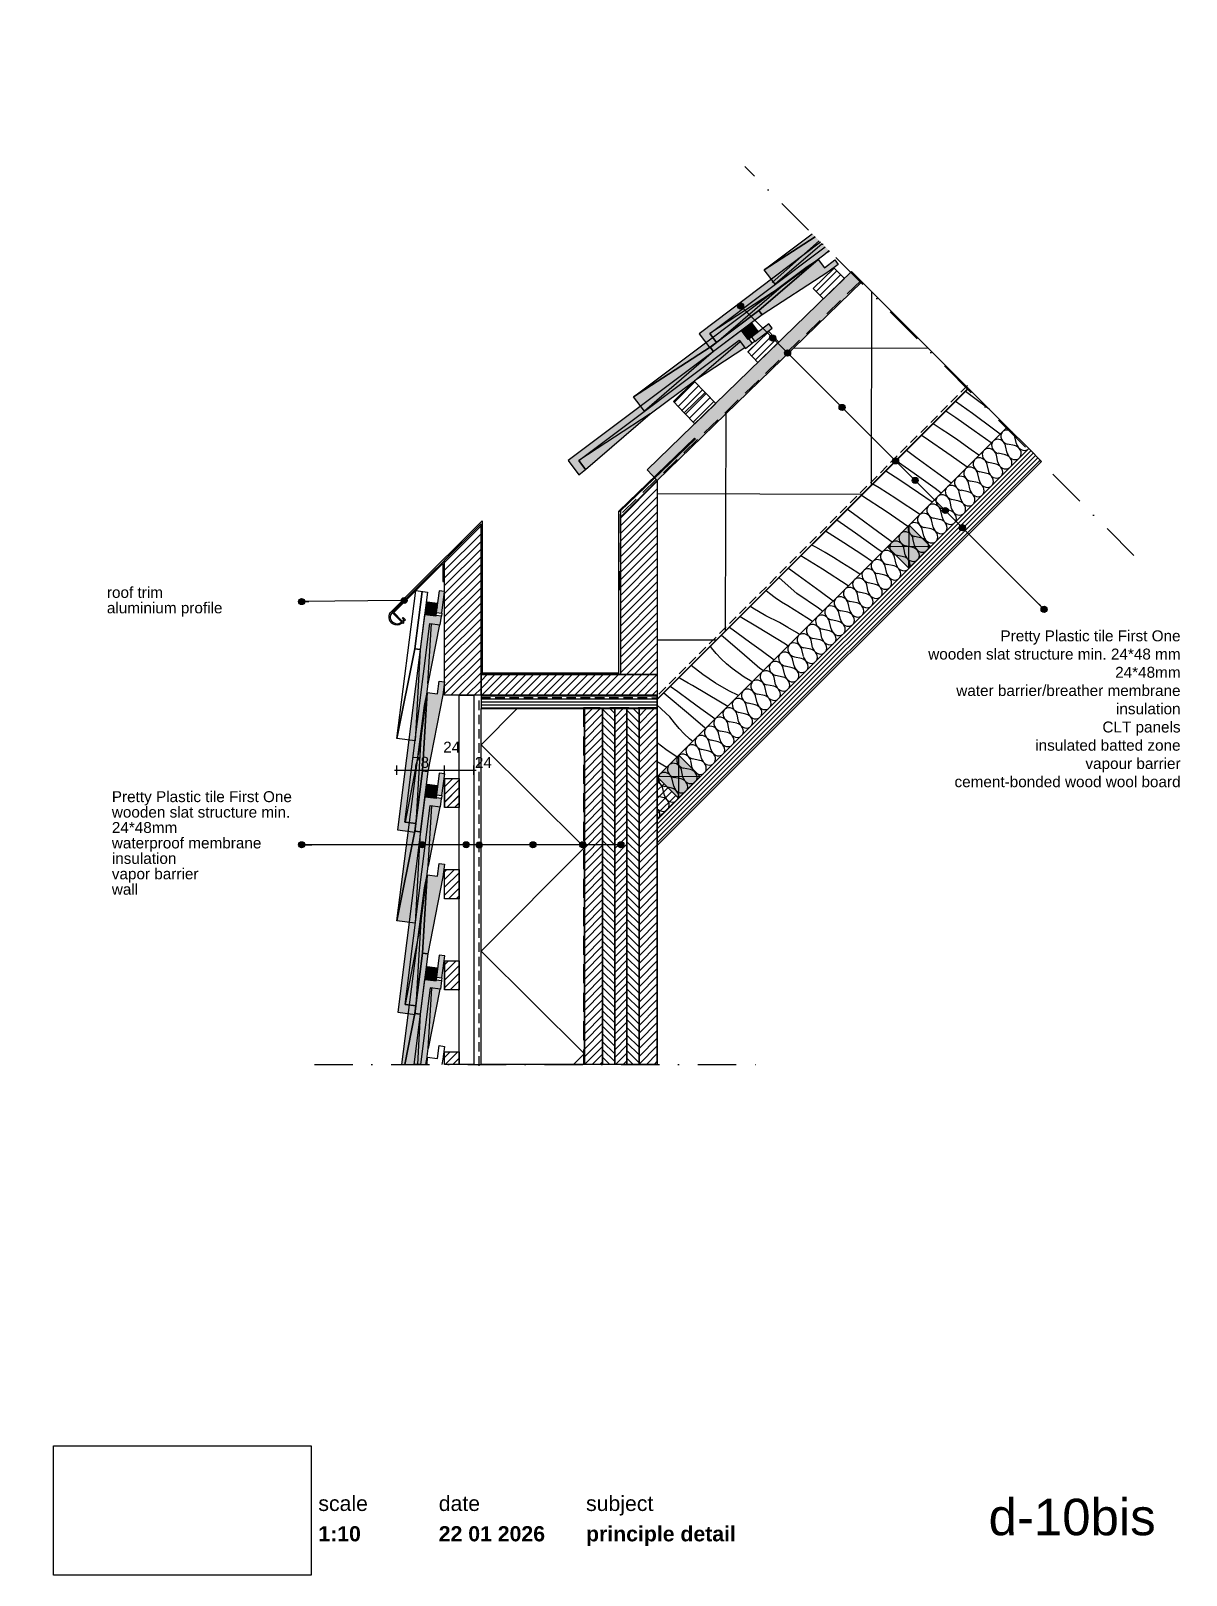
# Paper-space layout 'd-10bis principle detail' of a CAD drawing. Header units: millimetres. Extents: x 10 to 200, y 11 to 265.
import ezdxf
from ezdxf.xclip import XClip

# ---------------------------------------------------------------- set-up
doc = ezdxf.new("R2010")
doc.units = ezdxf.units.MM
doc.header["$MEASUREMENT"] = 0
doc.header["$XCLIPFRAME"] = 0
for name, pattern in [('B0302', [12.51, 6.26, -3.125, 0, -3.125]), ('B0701', [2.3412, 1.56, -0.7812]), ('Streeplijn', [4.687, 3.125, -1.562]), ('Wipeout_Contour', [1000, 0, -1000])]:
    doc.linetypes.add(name, pattern=pattern)
for name, color, linetype in [('#01', 7, 'Continuous'), ('00 tegels', 7, 'Continuous'), ('Dim - 1_50_100', 7, 'Continuous'), ('Info - 1_50_100', 7, 'Continuous'), ('Info - 1_5_10', 7, 'Continuous'), ('Info - English', 7, 'Continuous')]:
    doc.layers.add(name, color=color, linetype=linetype)
doc.styles.add('GENERATED_STYLE_1', font='HelveticaNeue.ttc')
doc.styles.add('GENERATED_STYLE_2', font='HelveticaNeue.ttc')
doc.styles.add('GENERATED_STYLE_3', font='Helvetica.ttc')
picture_1 = doc.add_image_def('image1.png', size_in_pixel=(317, 159))
pattern_1 = [(45, (-843.179, -516.919), (-0.6363961, 0.6363961), [])]
pattern_2 = [(315, (-843.179, -516.919), (0.6363961, 0.6363961), [])]

# ---------------------------------------------------------------- blocks, each defined once
blk = doc.blocks.new('Drawing_1_1', base_point=(-200, 60))
at = {"color": 2, "linetype": 'Continuous', "lineweight": 0}
for s, insert, char_height, attachment_point, style in [('\\A1;{\\pql;\\fHelvetica Neue|b0|i0|c0|p0;\\W1.000000;date}', (77.08, 24.14), 2.5, 1, 'GENERATED_STYLE_1'), ('\\A1;{\\pql;\\fHelvetica Neue|b0|i0|c0|p0;\\W1.000000;subject}', (101.31, 24.14), 2.5, 1, 'GENERATED_STYLE_1'), ('\\A1;{\\pqr;\\fHelvetica Neue|b0|i0|c0|p0;\\W1.000000;d-10bis}', (195, 23.65), 6, 3, 'GENERATED_STYLE_1'), ('\\A1;{\\pql;\\fHelvetica Neue|b1|i0|c0|p0;\\W1.000000;1:10}', (57.28, 19.14), 2.5, 1, 'GENERATED_STYLE_2'), ('\\A1;{\\pql;\\fHelvetica Neue|b1|i0|c0|p0;\\W1.000000;22 01 2026}', (77.08, 19.14), 2.5, 1, 'GENERATED_STYLE_2'), ('\\A1;{\\pql;\\fHelvetica Neue|b1|i0|c0|p0;\\W1.000000;principle detail}', (101.31, 19.14), 2.5, 1, 'GENERATED_STYLE_2')]:
    blk.add_mtext(s, dxfattribs=dict(at, insert=insert, char_height=char_height, attachment_point=attachment_point, style=style))
at = {"color": 254, "linetype": 'Wipeout_Contour', "lineweight": 0, "ltscale": 174.062972}
blk.add_wipeout([(13.71, 11.09), (56.11, 11.09), (56.11, 32.35), (13.71, 32.35)], dxfattribs=at)
at = {"color": 2, "linetype": 'Continuous', "lineweight": 0, "insert": (57.28, 24.14), "char_height": 2.5, "attachment_point": 1, "style": 'GENERATED_STYLE_1'}
blk.add_mtext('\\A1;{\\pql;\\fHelvetica Neue|b0|i0|c0|p0;\\W1.000000;scale}', dxfattribs=at)
at = {"color": 9, "lineweight": 0}
image = blk.add_image(picture_1, insert=(13.71, 11.09), size_in_units=(42.4, 21.27), dxfattribs=at)
image.set_boundary_path([(-0.5, -0.5), (316.5, 158.5)])
blk = doc.blocks.new('*X3')
at = {"layer": 'Info - 1_50_100', "color": 1, "linetype": 'Continuous', "lineweight": 0}
for p, q in [((165.25, 204.71), (163.7, 205.85)), ((164.85, 202.22), (162.07, 204.22)), ((167.63, 202.96), (165.25, 204.71)), ((162.11, 201.51), (160.47, 202.62)), ((165.17, 199.38), (162.11, 201.51)), ((168.31, 199.67), (164.85, 202.22)), ((156.94, 198.34), (156.48, 198.64)), ((161.38, 195.3), (156.94, 198.34)), ((159.73, 199.69), (158.4, 200.56)), ((161.09, 198.78), (159.73, 199.69)), ((162.44, 197.85), (161.09, 198.78)), ((167.96, 197.39), (165.17, 199.38)), ((169.41, 198.84), (168.31, 199.67)), ((155.57, 195), (154, 196.15)), ((164.66, 196.28), (162.43, 197.85)), ((165.93, 195.36), (164.66, 196.28)), ((155.26, 192.39), (152.31, 194.47)), ((159.14, 192.37), (155.57, 195)), ((163.99, 193.42), (161.38, 195.3)), ((149.51, 190), (148.48, 190.64)), ((152.93, 191.25), (150.61, 192.77)), ((156.01, 189.17), (152.93, 191.25)), ((158.74, 189.88), (155.26, 192.39)), ((161.34, 190.76), (159.14, 192.37)), ((150.83, 186), (146.6, 188.76)), ((150.89, 189.13), (149.51, 190)), ((152.26, 188.24), (150.89, 189.13)), ((153.63, 187.35), (152.26, 188.24)), ((158.21, 187.64), (156.01, 189.17)), ((159.73, 189.15), (158.74, 189.88)), ((145.89, 185.28), (144.3, 186.45)), ((154.24, 183.67), (150.83, 186)), ((154.98, 186.44), (153.63, 187.35)), ((156.19, 185.61), (154.98, 186.44)), ((145.64, 182.53), (142.53, 184.68)), ((149.47, 182.66), (145.89, 185.28)), ((139.21, 180.2), (138.43, 180.59)), ((143.71, 180.95), (140.71, 182.86)), ((146.82, 178.91), (143.71, 180.95)), ((149.15, 180.05), (145.64, 182.53)), ((151.64, 181.06), (149.47, 182.66)), ((140.22, 176.6), (136.65, 178.8)), ((140.62, 179.37), (139.21, 180.2)), ((142.01, 178.52), (140.62, 179.37)), ((143.4, 177.66), (142.01, 178.52)), ((148.41, 177.84), (146.82, 178.91)), ((150.01, 179.44), (149.15, 180.05)), ((136.22, 175.56), (134.59, 176.75)), ((139.79, 172.94), (136.22, 175.56)), ((144.43, 173.86), (140.22, 176.6)), ((144.78, 176.79), (143.4, 177.66)), ((146.16, 175.9), (144.78, 176.79)), ((146.35, 175.78), (146.16, 175.9)), ((131.46, 172.62), (130.92, 173.07)), ((136, 172.63), (133.05, 175.2)), ((141.94, 171.36), (139.79, 172.94)), ((128.72, 170.23), (128.33, 170.49)), ((132.42, 171.89), (131.46, 172.62)), ((133.43, 171.22), (132.42, 171.89)), ((134.47, 170.61), (133.43, 171.22)), ((137.61, 168.61), (134.47, 170.61)), ((139.54, 170.19), (136, 172.63)), ((129.53, 167.09), (126.63, 168.79)), ((130.88, 168.97), (128.72, 170.23)), ((133.11, 167.86), (130.88, 168.97)), ((134.51, 167.03), (133.11, 167.86)), ((138.56, 167.99), (137.61, 168.61)), ((140.26, 169.68), (139.54, 170.19)), ((123.94, 165.43), (123.58, 165.73)), ((126.93, 162.88), (123.94, 165.43)), ((126.31, 166), (124.88, 167.04)), ((128.21, 164.61), (126.31, 166)), ((134.11, 164.26), (129.53, 167.09)), ((135.91, 166.18), (134.51, 167.03)), ((136.43, 165.86), (135.91, 166.18)), ((121.94, 163.7), (121.77, 163.93)), ((122.72, 162.77), (121.94, 163.7)), ((123.55, 161.89), (122.72, 162.77)), ((129.9, 160.29), (126.93, 162.88)), ((130.11, 163.22), (128.21, 164.61)), ((132.24, 161.66), (130.11, 163.22)), ((134.55, 163.98), (134.11, 164.26)), ((120.54, 159.28), (118.61, 160.77)), ((124.43, 161.06), (123.55, 161.89)), ((125.35, 160.28), (124.43, 161.06)), ((126.32, 159.55), (125.35, 160.28)), ((130.47, 159.9), (129.9, 160.29)), ((116.79, 158.66), (116.61, 158.77)), ((117.45, 158.25), (116.79, 158.66)), ((118.12, 157.85), (117.45, 158.25)), ((118.79, 157.47), (118.12, 157.85)), ((122.61, 157.89), (120.54, 159.28)), ((124.77, 156.63), (122.61, 157.89)), ((127.33, 158.88), (126.32, 159.55)), ((128.37, 158.27), (127.33, 158.88)), ((128.66, 158.09), (128.37, 158.27)), ((114.82, 155.63), (114.08, 156.24)), ((117.83, 153.09), (114.82, 155.63)), ((116.4, 156.42), (115.16, 157.31)), ((118.3, 155.04), (116.4, 156.42)), ((120.21, 153.66), (118.3, 155.04)), ((123.43, 154.75), (118.79, 157.47)), ((126.4, 155.82), (124.77, 156.63)), ((115.11, 152.33), (113.03, 154.22)), ((120.82, 150.54), (117.83, 153.09)), ((122.11, 152.27), (120.21, 153.66)), ((124.6, 154.03), (123.43, 154.75)), ((115.84, 151.36), (115.11, 152.33)), ((116.62, 150.43), (115.84, 151.36)), ((117.45, 149.55), (116.62, 150.43)), ((120.98, 150.4), (120.82, 150.54)), ((122.53, 151.96), (122.11, 152.27)), ((114.44, 146.94), (113.03, 148.03)), ((118.33, 148.72), (117.45, 149.55)), ((118.85, 148.28), (118.33, 148.72)), ((114.59, 144.01), (113.03, 144.93)), ((116.28, 145.7), (114.44, 146.94))]:
    blk.add_line(p, q, dxfattribs=at)
blk = doc.blocks.new('*X4')
at = {"layer": 'Info - 1_50_100', "color": 9, "linetype": 'Continuous', "lineweight": 0}
for p, q in [((172.1, 197.27), (171.84, 198.43)), ((170.27, 195.44), (169.1, 195.69)), ((170.57, 195.74), (170.32, 196.91)), ((171.79, 196.96), (170.62, 197.21)), ((167.53, 192.7), (167.27, 193.86)), ((168.74, 193.91), (167.58, 194.17)), ((169.05, 194.22), (168.79, 195.39)), ((164.48, 189.65), (164.22, 190.82)), ((165.7, 190.87), (164.53, 191.12)), ((166, 191.17), (165.75, 192.34)), ((167.22, 192.39), (166.05, 192.64)), ((162.65, 187.82), (161.48, 188.07)), ((162.95, 188.12), (162.7, 189.29)), ((164.17, 189.34), (163.01, 189.6)), ((159.91, 185.08), (159.65, 186.25)), ((161.13, 186.3), (159.96, 186.55)), ((161.43, 186.6), (161.18, 187.77)), ((156.86, 182.03), (156.61, 183.2)), ((158.08, 183.25), (156.91, 183.5)), ((158.38, 183.55), (158.13, 184.72)), ((159.6, 184.77), (158.44, 185.03)), ((155.03, 180.2), (153.86, 180.46)), ((155.34, 180.51), (155.08, 181.68)), ((156.56, 181.73), (155.39, 181.98)), ((152.29, 177.46), (152.04, 178.63)), ((153.51, 178.68), (152.34, 178.93)), ((153.81, 178.98), (153.56, 180.15)), ((149.24, 174.41), (148.99, 175.58)), ((150.46, 175.63), (149.29, 175.89)), ((150.77, 175.94), (150.51, 177.1)), ((151.99, 177.16), (150.82, 177.41)), ((147.42, 172.59), (146.25, 172.84)), ((147.72, 172.89), (147.47, 174.06)), ((148.94, 174.11), (147.77, 174.36)), ((144.67, 169.84), (144.42, 171.01)), ((145.89, 171.06), (144.72, 171.32)), ((146.2, 171.37), (145.94, 172.53)), ((141.63, 166.8), (141.37, 167.96)), ((142.84, 168.01), (141.68, 168.27)), ((143.15, 168.32), (142.9, 169.49)), ((144.37, 169.54), (143.2, 169.79)), ((139.8, 164.97), (138.63, 165.22)), ((140.1, 165.27), (139.85, 166.44)), ((141.32, 166.49), (140.15, 166.75)), ((137.06, 162.23), (136.8, 163.39)), ((138.27, 163.44), (137.11, 163.7)), ((138.58, 163.75), (138.33, 164.92)), ((134.01, 159.18), (133.75, 160.35)), ((135.23, 160.4), (134.06, 160.65)), ((135.53, 160.7), (135.28, 161.87)), ((136.75, 161.92), (135.58, 162.17)), ((132.18, 157.35), (131.01, 157.6)), ((132.49, 157.66), (132.23, 158.82)), ((133.7, 158.87), (132.54, 159.13)), ((129.44, 154.61), (129.18, 155.78)), ((130.66, 155.83), (129.49, 156.08)), ((130.96, 156.13), (130.71, 157.3)), ((126.39, 151.56), (126.14, 152.73)), ((127.61, 152.78), (126.44, 153.03)), ((127.91, 153.08), (127.66, 154.25)), ((129.13, 154.3), (127.97, 154.56)), ((124.56, 149.73), (123.4, 149.99)), ((124.87, 150.04), (124.61, 151.21)), ((126.09, 151.26), (124.92, 151.51)), ((121.82, 146.99), (121.57, 148.16)), ((123.04, 148.21), (121.87, 148.46)), ((123.34, 148.51), (123.09, 149.68)), ((118.77, 143.94), (118.52, 145.11)), ((119.99, 145.16), (118.82, 145.42)), ((120.3, 145.47), (120.04, 146.64)), ((121.52, 146.69), (120.35, 146.94)), ((116.95, 142.12), (115.78, 142.37)), ((117.25, 142.42), (117, 143.59)), ((118.47, 143.64), (117.3, 143.89)), ((114.2, 139.37), (113.95, 140.54)), ((115.42, 140.59), (114.25, 140.85)), ((115.73, 140.9), (115.47, 142.06)), ((113.9, 139.07), (113.03, 139.26))]:
    blk.add_line(p, q, dxfattribs=at)
for centre, start_param, end_param in [((170.7, 198.36), 0.097204, 2.214297), ((170.7, 198.36), 4.068888, 6.185981), ((172.22, 199.88), 1.436385, 1.705208), ((167.65, 195.31), 0.097204, 2.214297), ((167.65, 195.31), 4.068888, 6.185981), ((169.18, 196.83), 0.097204, 2.214297), ((169.18, 196.83), 4.068888, 6.185981), ((171.71, 195.82), 0.927295, 2.955473), ((171.71, 195.82), 3.327712, 5.35589), ((173.24, 197.34), 0.927295, 2.955473), ((164.61, 192.26), 4.068888, 6.185981), ((166.13, 193.79), 0.097204, 2.214297), ((166.13, 193.79), 4.068888, 6.185981), ((168.67, 192.77), 3.327712, 5.35589), ((170.19, 194.29), 0.927295, 2.955473), ((170.19, 194.29), 3.327712, 5.35589), ((163.08, 190.74), 0.097204, 2.214297), ((163.08, 190.74), 4.068888, 6.185981), ((164.61, 192.26), 0.097204, 2.214297), ((165.62, 189.72), 3.327712, 5.35589), ((167.14, 191.25), 0.927295, 2.955473), ((167.14, 191.25), 3.327712, 5.35589), ((168.67, 192.77), 0.927295, 2.955473), ((160.03, 187.69), 0.097204, 2.214297), ((160.03, 187.69), 4.068888, 6.185981), ((161.56, 189.22), 0.097204, 2.214297), ((161.56, 189.22), 4.068888, 6.185981), ((164.1, 188.2), 0.927295, 2.955473), ((164.1, 188.2), 3.327712, 5.35589), ((165.62, 189.72), 0.927295, 2.955473), ((156.99, 184.65), 4.068888, 6.185981), ((158.51, 186.17), 0.097204, 2.214297), ((158.51, 186.17), 4.068888, 6.185981), ((161.05, 185.15), 3.327712, 5.35589), ((162.57, 186.68), 0.927295, 2.955473), ((162.57, 186.68), 3.327712, 5.35589), ((155.46, 183.12), 0.097204, 2.214297), ((155.46, 183.12), 4.068888, 6.185981), ((156.99, 184.65), 0.097204, 2.214297), ((158, 182.11), 3.327712, 5.35589), ((159.53, 183.63), 0.927295, 2.955473), ((159.53, 183.63), 3.327712, 5.35589), ((161.05, 185.15), 0.927295, 2.955473), ((152.42, 180.08), 0.097204, 2.214297), ((152.42, 180.08), 4.068888, 6.185981), ((153.94, 181.6), 0.097204, 2.214297), ((153.94, 181.6), 4.068888, 6.185981), ((156.48, 180.58), 0.927295, 2.955473), ((156.48, 180.58), 3.327712, 5.35589), ((158, 182.11), 0.927295, 2.955473), ((149.37, 177.03), 4.068888, 6.185981), ((150.89, 178.55), 0.097204, 2.214297), ((150.89, 178.55), 4.068888, 6.185981), ((153.43, 177.54), 3.327712, 5.35589), ((154.96, 179.06), 0.927295, 2.955473), ((154.96, 179.06), 3.327712, 5.35589), ((147.85, 175.51), 0.097204, 2.214297), ((147.85, 175.51), 4.068888, 6.185981), ((149.37, 177.03), 0.097204, 2.214297), ((150.39, 174.49), 3.327712, 5.35589), ((151.91, 176.01), 0.927295, 2.955473), ((151.91, 176.01), 3.327712, 5.35589), ((153.43, 177.54), 0.927295, 2.955473), ((144.8, 172.46), 0.097204, 2.214297), ((144.8, 172.46), 4.068888, 6.185981), ((146.32, 173.98), 0.097204, 2.214297), ((146.32, 173.98), 4.068888, 6.185981), ((148.86, 172.97), 0.927295, 2.955473), ((148.86, 172.97), 3.327712, 5.35589), ((150.39, 174.49), 0.927295, 2.955473), ((141.75, 169.41), 4.068888, 6.185981), ((143.28, 170.93), 0.097204, 2.214297), ((143.28, 170.93), 4.068888, 6.185981), ((145.82, 169.92), 3.327712, 5.35589), ((147.34, 171.44), 0.927295, 2.955473), ((147.34, 171.44), 3.327712, 5.35589), ((140.23, 167.89), 0.097204, 2.214297), ((140.23, 167.89), 4.068888, 6.185981), ((141.75, 169.41), 0.097204, 2.214297), ((142.77, 166.87), 3.327712, 5.35589), ((144.29, 168.4), 0.927295, 2.955473), ((144.29, 168.4), 3.327712, 5.35589), ((145.82, 169.92), 0.927295, 2.955473), ((137.18, 164.84), 0.097204, 2.214297), ((137.18, 164.84), 4.068888, 6.185981), ((138.71, 166.36), 0.097204, 2.214297), ((138.71, 166.36), 4.068888, 6.185981), ((141.25, 165.35), 0.927295, 2.955473), ((141.25, 165.35), 3.327712, 5.35589), ((142.77, 166.87), 0.927295, 2.955473), ((134.14, 161.79), 4.068888, 6.185981), ((135.66, 163.32), 0.097204, 2.214297), ((135.66, 163.32), 4.068888, 6.185981), ((138.2, 162.3), 3.327712, 5.35589), ((139.72, 163.83), 0.927295, 2.955473), ((139.72, 163.83), 3.327712, 5.35589), ((132.61, 160.27), 0.097204, 2.214297), ((132.61, 160.27), 4.068888, 6.185981), ((134.14, 161.79), 0.097204, 2.214297), ((135.15, 159.25), 3.327712, 5.35589), ((136.67, 160.78), 0.927295, 2.955473), ((136.67, 160.78), 3.327712, 5.35589), ((138.2, 162.3), 0.927295, 2.955473), ((129.57, 157.22), 0.097204, 2.214297), ((129.57, 157.22), 4.068888, 6.185981), ((131.09, 158.75), 0.097204, 2.214297), ((131.09, 158.75), 4.068888, 6.185981), ((133.63, 157.73), 0.927295, 2.955473), ((133.63, 157.73), 3.327712, 5.35589), ((135.15, 159.25), 0.927295, 2.955473), ((126.52, 154.18), 4.068888, 6.185981), ((128.04, 155.7), 0.097204, 2.214297), ((128.04, 155.7), 4.068888, 6.185981), ((130.58, 154.68), 3.327712, 5.35589), ((132.1, 156.21), 0.927295, 2.955473), ((132.1, 156.21), 3.327712, 5.35589), ((124.99, 152.65), 0.097204, 2.214297), ((124.99, 152.65), 4.068888, 6.185981), ((126.52, 154.18), 0.097204, 2.214297), ((127.53, 151.64), 3.327712, 5.35589), ((129.06, 153.16), 0.927295, 2.955473), ((129.06, 153.16), 3.327712, 5.35589), ((130.58, 154.68), 0.927295, 2.955473), ((121.95, 149.61), 0.097204, 2.214297), ((121.95, 149.61), 4.068888, 6.185981), ((123.47, 151.13), 0.097204, 2.214297), ((123.47, 151.13), 4.068888, 6.185981), ((126.01, 150.11), 0.927295, 2.955473), ((126.01, 150.11), 3.327712, 5.35589), ((127.53, 151.64), 0.927295, 2.955473), ((118.9, 146.56), 4.068888, 6.185981), ((120.42, 148.08), 0.097204, 2.214297), ((120.42, 148.08), 4.068888, 6.185981), ((122.96, 147.07), 3.327712, 5.35589), ((124.49, 148.59), 0.927295, 2.955473), ((124.49, 148.59), 3.327712, 5.35589), ((117.38, 145.04), 0.097204, 2.214297), ((117.38, 145.04), 4.068888, 6.185981), ((118.9, 146.56), 0.097204, 2.214297), ((119.92, 144.02), 3.327712, 5.35589), ((121.44, 145.54), 0.927295, 2.955473), ((121.44, 145.54), 3.327712, 5.35589), ((122.96, 147.07), 0.927295, 2.955473), ((114.33, 141.99), 0.097204, 2.214297), ((114.33, 141.99), 4.068888, 6.185981), ((115.85, 143.51), 0.097204, 2.214297), ((115.85, 143.51), 4.068888, 6.185981), ((118.39, 142.5), 0.927295, 2.955473), ((118.39, 142.5), 3.327712, 5.35589), ((119.92, 144.02), 0.927295, 2.955473), ((112.81, 140.47), 4.068888, 5.233049), ((115.35, 139.45), 3.327712, 5.35589), ((116.87, 140.97), 0.927295, 2.955473), ((116.87, 140.97), 3.327712, 5.35589), ((113.82, 137.93), 3.327712, 5.35589), ((115.35, 139.45), 0.927295, 2.955473), ((113.82, 137.93), 1.530269, 2.955473), ((112.3, 136.4), 3.327712, 4.751554), ((112.3, 136.4), 2.9488, 2.955473)]:
    blk.add_ellipse(centre, major_axis=(-0.889, 0.889), ratio=0.85707, start_param=start_param, end_param=end_param, dxfattribs=at)
blk = doc.blocks.new('Drawing_2_1', base_point=(-843.18, -516.92))
at = {"color": 254, "linetype": 'Wipeout_Contour', "lineweight": 0, "ltscale": 876.726044}
blk.add_wipeout([(10, 67.88), (200, 67.88), (200, 265.21), (10, 265.21)], dxfattribs=at)
at = {"layer": '#01', "linetype": 'Continuous', "lineweight": 0, "true_color": 0x000000}
for points in [[(126.22, 219.94), (126.26, 219.75), (126.37, 219.59), (126.53, 219.48), (126.72, 219.44), (126.91, 219.48), (127.08, 219.59), (127.19, 219.75), (127.22, 219.94), (127.19, 220.13), (127.08, 220.29), (126.91, 220.4), (126.72, 220.44), (126.53, 220.4), (126.37, 220.29), (126.26, 220.13)], [(131.5, 214.66), (131.54, 214.47), (131.65, 214.31), (131.81, 214.2), (132, 214.16), (132.19, 214.2), (132.35, 214.31), (132.46, 214.47), (132.5, 214.66), (132.46, 214.86), (132.35, 215.02), (132.19, 215.13), (132, 215.16), (131.81, 215.13), (131.65, 215.02), (131.54, 214.86)], [(133.96, 212.2), (134, 212.01), (134.11, 211.85), (134.27, 211.74), (134.46, 211.7), (134.65, 211.74), (134.81, 211.85), (134.92, 212.01), (134.96, 212.2), (134.92, 212.39), (134.81, 212.56), (134.65, 212.67), (134.46, 212.7), (134.27, 212.67), (134.11, 212.56), (134, 212.39)], [(142.92, 203.25), (142.95, 203.06), (143.06, 202.89), (143.22, 202.79), (143.42, 202.75), (143.61, 202.79), (143.77, 202.89), (143.88, 203.06), (143.92, 203.25), (143.88, 203.44), (143.77, 203.6), (143.61, 203.71), (143.42, 203.75), (143.22, 203.71), (143.06, 203.6), (142.95, 203.44)], [(151.72, 194.44), (151.76, 194.25), (151.87, 194.09), (152.03, 193.98), (152.22, 193.94), (152.41, 193.98), (152.57, 194.09), (152.68, 194.25), (152.72, 194.44), (152.68, 194.64), (152.57, 194.8), (152.41, 194.91), (152.22, 194.94), (152.03, 194.91), (151.87, 194.8), (151.76, 194.64)], [(154.94, 191.23), (154.97, 191.04), (155.08, 190.87), (155.24, 190.77), (155.44, 190.73), (155.63, 190.77), (155.79, 190.87), (155.9, 191.04), (155.94, 191.23), (155.9, 191.42), (155.79, 191.58), (155.63, 191.69), (155.44, 191.73), (155.24, 191.69), (155.08, 191.58), (154.97, 191.42)], [(159.89, 186.28), (159.92, 186.09), (160.03, 185.92), (160.19, 185.82), (160.39, 185.78), (160.58, 185.82), (160.74, 185.92), (160.85, 186.09), (160.89, 186.28), (160.85, 186.47), (160.74, 186.63), (160.58, 186.74), (160.39, 186.78), (160.19, 186.74), (160.03, 186.63), (159.92, 186.47)], [(162.71, 183.45), (162.75, 183.26), (162.86, 183.1), (163.02, 182.99), (163.21, 182.95), (163.41, 182.99), (163.57, 183.1), (163.68, 183.26), (163.71, 183.45), (163.68, 183.64), (163.57, 183.8), (163.41, 183.91), (163.21, 183.95), (163.02, 183.91), (162.86, 183.8), (162.75, 183.64)], [(54.02, 171.29), (54.06, 171.1), (54.16, 170.94), (54.33, 170.83), (54.52, 170.79), (54.71, 170.83), (54.87, 170.94), (54.98, 171.1), (55.02, 171.29), (54.98, 171.48), (54.87, 171.64), (54.71, 171.75), (54.52, 171.79), (54.33, 171.75), (54.16, 171.64), (54.06, 171.48)], [(70.89, 171.47), (70.93, 171.28), (71.04, 171.11), (71.2, 171.01), (71.39, 170.97), (71.58, 171.01), (71.74, 171.11), (71.85, 171.28), (71.89, 171.47), (71.85, 171.66), (71.74, 171.82), (71.58, 171.93), (71.39, 171.97), (71.2, 171.93), (71.04, 171.82), (70.93, 171.66)], [(176.14, 170.02), (176.18, 169.83), (176.29, 169.67), (176.45, 169.56), (176.64, 169.52), (176.83, 169.56), (176.99, 169.67), (177.1, 169.83), (177.14, 170.02), (177.1, 170.21), (176.99, 170.38), (176.83, 170.49), (176.64, 170.52), (176.45, 170.49), (176.29, 170.38), (176.18, 170.21)], [(54.02, 131.27), (54.06, 131.08), (54.16, 130.92), (54.33, 130.81), (54.52, 130.77), (54.71, 130.81), (54.87, 130.92), (54.98, 131.08), (55.02, 131.27), (54.98, 131.46), (54.87, 131.62), (54.71, 131.73), (54.52, 131.77), (54.33, 131.73), (54.16, 131.62), (54.06, 131.46)], [(73.84, 131.27), (73.88, 131.08), (73.99, 130.92), (74.15, 130.81), (74.34, 130.77), (74.53, 130.81), (74.7, 130.92), (74.8, 131.08), (74.84, 131.27), (74.8, 131.46), (74.7, 131.62), (74.53, 131.73), (74.34, 131.77), (74.15, 131.73), (73.99, 131.62), (73.88, 131.46)], [(81.09, 131.27), (81.13, 131.08), (81.24, 130.92), (81.4, 130.81), (81.59, 130.77), (81.79, 130.81), (81.95, 130.92), (82.06, 131.08), (82.09, 131.27), (82.06, 131.46), (81.95, 131.62), (81.79, 131.73), (81.59, 131.77), (81.4, 131.73), (81.24, 131.62), (81.13, 131.46)], [(83.23, 131.24), (83.27, 131.05), (83.37, 130.89), (83.54, 130.78), (83.73, 130.74), (83.92, 130.78), (84.08, 130.89), (84.19, 131.05), (84.23, 131.24), (84.19, 131.44), (84.08, 131.6), (83.92, 131.71), (83.73, 131.74), (83.54, 131.71), (83.37, 131.6), (83.27, 131.44)], [(92.08, 131.27), (92.12, 131.08), (92.23, 130.92), (92.39, 130.81), (92.58, 130.77), (92.77, 130.81), (92.93, 130.92), (93.04, 131.08), (93.08, 131.27), (93.04, 131.46), (92.93, 131.62), (92.77, 131.73), (92.58, 131.77), (92.39, 131.73), (92.23, 131.62), (92.12, 131.46)], [(100.23, 131.27), (100.27, 131.08), (100.37, 130.92), (100.54, 130.81), (100.73, 130.77), (100.92, 130.81), (101.08, 130.92), (101.19, 131.08), (101.23, 131.27), (101.19, 131.46), (101.08, 131.62), (100.92, 131.73), (100.73, 131.77), (100.54, 131.73), (100.37, 131.62), (100.27, 131.46)], [(106.54, 131.27), (106.58, 131.08), (106.69, 130.92), (106.85, 130.81), (107.04, 130.77), (107.23, 130.81), (107.4, 130.92), (107.5, 131.08), (107.54, 131.27), (107.5, 131.46), (107.4, 131.62), (107.23, 131.73), (107.04, 131.77), (106.85, 131.73), (106.69, 131.62), (106.58, 131.46)]]:
    blk.add_hatch(color=18, dxfattribs=at).paths.add_polyline_path(points)
at = {"layer": '00 tegels', "linetype": 'Continuous', "lineweight": 0, "true_color": 0xffffff}
for points in [[(132.43, 223.51), (140.14, 230.17), (138.51, 231.8), (130.63, 225.9)], [(110.9, 202.62), (122.28, 212.45), (130.27, 218.46), (141.06, 225.5), (142.77, 226.79), (142.23, 227.51), (140.53, 226.24), (139.51, 227.6), (137.7, 226.43), (109.1, 205.01)], [(73.18, 118.39), (74.05, 133.4), (75.3, 143.32), (77.76, 155.97), (78.03, 158.09), (77.13, 158.21), (76.87, 156.1), (75.17, 156.32), (74.75, 154.2), (70.21, 118.76)], [(73.57, 95.11), (74.05, 103.4), (75.3, 113.32), (77.76, 125.97), (78.03, 128.09), (77.13, 128.21), (76.87, 126.1), (75.17, 126.32), (74.75, 124.2), (71.02, 95.11)]]:
    blk.add_hatch(color=7, dxfattribs=at).paths.add_polyline_path(points)
at = {"layer": '00 tegels', "linetype": 'Continuous', "lineweight": 0, "true_color": 0xe4e7e8}
for points in [[(121.64, 213.06), (122.77, 213.91), (121.65, 215.41), (140.63, 229.68), (139.89, 230.42), (119.9, 215.38)], [(131.92, 216.26), (131.38, 216.98), (128.51, 214.82), (129.05, 214.1)], [(100.11, 192.17), (101.24, 193.02), (100.12, 194.51), (126.47, 214.32), (127.51, 212.94), (128.65, 213.8), (128.11, 214.52), (127.99, 214.43), (126.87, 215.92), (98.37, 194.49)], [(78.03, 172.97), (77.13, 173.08), (76.68, 169.51), (77.58, 169.4)], [(78.03, 172.97), (77.13, 173.08), (76.68, 169.51), (77.58, 169.4)], [(73.18, 133.36), (73.35, 134.76), (71.5, 135), (75.62, 167.71), (77.34, 167.49), (77.52, 168.91), (76.62, 169.02), (76.6, 168.87), (74.76, 169.1), (70.3, 133.72)], [(73.18, 133.36), (73.35, 134.76), (71.5, 135), (75.62, 167.71), (77.34, 167.49), (77.52, 168.91), (76.62, 169.02), (76.6, 168.87), (74.76, 169.1), (70.3, 133.72)], [(78.06, 142.97), (77.16, 143.08), (76.71, 139.51), (77.61, 139.4)], [(78.06, 142.97), (77.16, 143.08), (76.71, 139.51), (77.61, 139.4)], [(73.21, 103.36), (73.38, 104.76), (71.53, 105), (75.66, 137.71), (77.37, 137.49), (77.55, 138.91), (76.65, 139.02), (76.63, 138.87), (74.79, 139.1), (70.33, 103.72)], [(73.21, 103.36), (73.38, 104.76), (71.53, 105), (75.66, 137.71), (77.37, 137.49), (77.55, 138.91), (76.65, 139.02), (76.63, 138.87), (74.79, 139.1), (70.33, 103.72)], [(78.06, 112.97), (77.16, 113.08), (76.71, 109.51), (77.61, 109.4)], [(74.07, 95.11), (75.66, 107.71), (77.37, 107.49), (77.55, 108.91), (76.65, 109.02), (76.63, 108.87), (74.79, 109.1), (73.03, 95.11)]]:
    blk.add_hatch(color=254, dxfattribs=at).paths.add_polyline_path(points)
at = {"layer": 'Info - 1_50_100', "linetype": 'Continuous', "lineweight": 0, "true_color": 0xffffff}
for points in [[(146.69, 223.91), (144.99, 225.6), (111.35, 192.96), (113.03, 191.24)], [(157.97, 180.33), (154.44, 183.87), (150.88, 180.31), (154.42, 176.77)], [(120.09, 142.51), (116.58, 146.01), (113.03, 142.45), (116.53, 138.95)]]:
    blk.add_hatch(color=7, dxfattribs=at).paths.add_polyline_path(points)
at = {"layer": 'Info - 1_50_100', "linetype": 'Continuous', "lineweight": 0, "true_color": 0x000000}
h = blk.add_hatch(dxfattribs=at)
h.set_pattern_fill('415_Isolatie_ruit_0001', color=18, style=0, pattern_type=2)
h.set_pattern_definition([(89.85, (148.23, 188.964), (-23.936, 0.063), []), (359.85, (148.23, 188.964), (0.064, 24.063), [])])
h.paths.add_polyline_path([(164.18, 206.41), (146.69, 223.91), (113.03, 191.24), (113.03, 155.25)])
h = blk.add_hatch(dxfattribs=at)
h.set_pattern_fill('930_Lijnen_vert_200_0001', color=18, style=0, pattern_type=2)
h.set_pattern_definition([(225, (180.6338, 188.4227), (-0.3850825, 0.3850825), [])])
h.paths.add_polyline_path([(176.24, 194.35), (174.12, 196.48), (113.03, 135.38), (113.03, 131.14)])
h = blk.add_hatch(dxfattribs=at)
h.set_pattern_fill('325_Houtachtig_plaatmate_E0', color=18, style=0, pattern_type=2)
h.set_pattern_definition([(0, (167.1837, 154.78106), (0, 0.5), [])])
h.paths.add_polyline_path([(113.03, 153.68), (113.03, 155.88), (84.03, 155.88), (84.03, 153.68)])
h = blk.add_hatch(dxfattribs=at)
h.set_pattern_fill('415_Isolatie_ruit_0001', color=18, style=0, pattern_type=2)
h.set_pattern_definition([(45.15, (84.026, 147.692), (-16.97, 16.881), []), (135.15, (84.026, 147.692), (16.97, 17.06), [])])
h.paths.add_polyline_path([(84.03, 153.68), (84.03, 95.11), (101.03, 95.11), (101.03, 153.68)])
h = blk.add_hatch(dxfattribs=at)
h.set_pattern_fill('310_Naaldhout__01__0001', color=18, style=0, pattern_type=2)
h.set_pattern_definition(pattern_1)
h.paths.add_polyline_path([(101.03, 153.68), (101.03, 95.11), (104.03, 95.11), (104.03, 153.68)])
h = blk.add_hatch(dxfattribs=at)
h.set_pattern_fill('310_Naaldhout__02__0001', color=18, style=0, pattern_type=2)
h.set_pattern_definition(pattern_2)
h.paths.add_polyline_path([(104.03, 153.68), (104.03, 95.11), (106.03, 95.11), (106.03, 153.68)])
h = blk.add_hatch(dxfattribs=at)
h.set_pattern_fill('310_Naaldhout__01__0001', color=18, style=0, pattern_type=2)
h.set_pattern_definition(pattern_1)
h.paths.add_polyline_path([(106.03, 153.68), (106.03, 95.11), (108.03, 95.11), (108.03, 153.68)])
h = blk.add_hatch(dxfattribs=at)
h.set_pattern_fill('310_Naaldhout__02__0001', color=18, style=0, pattern_type=2)
h.set_pattern_definition(pattern_2)
h.paths.add_polyline_path([(108.03, 153.68), (108.03, 95.11), (110.03, 95.11), (110.03, 153.68)])
h = blk.add_hatch(dxfattribs=at)
h.set_pattern_fill('310_Naaldhout__01__0001', color=18, style=0, pattern_type=2)
h.set_pattern_definition(pattern_1)
h.paths.add_polyline_path([(110.03, 153.68), (110.03, 95.11), (113.03, 95.11), (113.03, 153.68)])
at = {"layer": 'Info - 1_5_10', "linetype": 'Continuous', "lineweight": 0, "true_color": 0xe9ebeb}
for points in [[(140.57, 229.74), (121.65, 215.41), (122.77, 213.91), (133.4, 223.07), (140.65, 228.52), (141.34, 228.97)], [(128.65, 217.08), (126.87, 215.92), (127.99, 214.43), (129.68, 215.7)], [(126.4, 214.42), (100.12, 194.51), (101.24, 193.02), (111.87, 202.18), (119.12, 207.63), (127.43, 213.05)], [(75.16, 171.19), (74.76, 169.1), (76.6, 168.87), (76.87, 170.97)], [(75.16, 171.19), (74.76, 169.1), (76.6, 168.87), (76.87, 170.97)], [(75.5, 167.72), (71.5, 135), (73.35, 134.76), (74.18, 148.77), (75.31, 157.77), (77.2, 167.51)], [(75.5, 167.72), (71.5, 135), (73.35, 134.76), (74.18, 148.77), (75.31, 157.77), (77.2, 167.51)], [(75.2, 141.19), (74.79, 139.1), (76.63, 138.87), (76.9, 140.97)], [(75.2, 141.19), (74.79, 139.1), (76.63, 138.87), (76.9, 140.97)], [(75.53, 137.72), (71.53, 105), (73.38, 104.76), (74.21, 118.77), (75.34, 127.77), (77.24, 137.51)], [(75.53, 137.72), (71.53, 105), (73.38, 104.76), (74.21, 118.77), (75.34, 127.77), (77.24, 137.51)], [(75.2, 111.19), (74.79, 109.1), (76.63, 108.87), (76.9, 110.97)], [(75.53, 107.72), (73.99, 95.11), (75.01, 95.11), (75.34, 97.77), (77.24, 107.51)]]:
    blk.add_hatch(color=254, dxfattribs=at).paths.add_polyline_path(points)
at = {"layer": 'Info - 1_5_10', "linetype": 'Continuous', "lineweight": 0, "true_color": 0x99a3a6}
h = blk.add_hatch(dxfattribs=at)
h.set_pattern_fill('310_Naaldhout__01__0001', color=253, style=0, pattern_type=2)
h.set_pattern_definition(pattern_1)
h.paths.add_polyline_path([(142.12, 226.16), (138.67, 222.81), (140.34, 221.09), (143.79, 224.44)])
h = blk.add_hatch(dxfattribs=at)
h.set_pattern_fill('310_Naaldhout__01__0001', color=253, style=0, pattern_type=2)
h.set_pattern_definition(pattern_1)
h.paths.add_polyline_path([(131.35, 215.71), (127.91, 212.37), (129.58, 210.65), (133.02, 213.99)])
h = blk.add_hatch(dxfattribs=at)
h.set_pattern_fill('310_Naaldhout__01__0001', color=253, style=0, pattern_type=2)
h.set_pattern_definition(pattern_1)
h.paths.add_polyline_path([(119.11, 207.54), (115.67, 204.2), (117.44, 202.37), (120.89, 205.71)])
h = blk.add_hatch(dxfattribs=at)
h.set_pattern_fill('310_Naaldhout__01__0001', color=253, style=0, pattern_type=2)
h.set_pattern_definition(pattern_1)
h.paths.add_polyline_path([(120.89, 205.71), (117.44, 202.37), (119.19, 200.56), (122.64, 203.91)])
h = blk.add_hatch(dxfattribs=at)
h.set_pattern_fill('310_Naaldhout__01__0001', color=253, style=0, pattern_type=2)
h.set_pattern_definition(pattern_1)
h.paths.add_polyline_path([(107.03, 185.24), (107.03, 159.28), (113.03, 159.28), (113.03, 191.24)])
h = blk.add_hatch(dxfattribs=at)
h.set_pattern_fill('310_Naaldhout__01__0001', color=253, style=0, pattern_type=2)
h.set_pattern_definition(pattern_1)
h.paths.add_polyline_path([(78.03, 178.1), (78.03, 155.88), (84.03, 155.88), (84.03, 184.1)])
h = blk.add_hatch(dxfattribs=at)
h.set_pattern_fill('310_Naaldhout__01__0001', color=253, style=0, pattern_type=2)
h.set_pattern_definition(pattern_1)
h.paths.add_polyline_path([(84.03, 159.28), (84.03, 155.88), (113.03, 155.88), (113.03, 159.28)])
h = blk.add_hatch(dxfattribs=at)
h.set_pattern_fill('310_Naaldhout__01__0001', color=253, style=0, pattern_type=2)
h.set_pattern_definition(pattern_1)
h.paths.add_polyline_path([(113.03, 135.52), (116.52, 138.96), (113.03, 142.45), (113.03, 137.17)])
h = blk.add_hatch(dxfattribs=at)
h.set_pattern_fill('310_Naaldhout__01__0001', color=253, style=0, pattern_type=2)
h.set_pattern_definition(pattern_1)
h.paths.add_polyline_path([(78.03, 142.18), (78.03, 137.38), (80.43, 137.38), (80.43, 142.18)])
h = blk.add_hatch(dxfattribs=at)
h.set_pattern_fill('310_Naaldhout__01__0001', color=253, style=0, pattern_type=2)
h.set_pattern_definition(pattern_1)
h.paths.add_polyline_path([(78.06, 142.18), (78.06, 137.38), (80.46, 137.38), (80.46, 142.18)])
h = blk.add_hatch(dxfattribs=at)
h.set_pattern_fill('310_Naaldhout__01__0001', color=253, style=0, pattern_type=2)
h.set_pattern_definition(pattern_1)
h.paths.add_polyline_path([(78.03, 127.18), (78.03, 122.38), (80.43, 122.38), (80.43, 127.18)])
h = blk.add_hatch(dxfattribs=at)
h.set_pattern_fill('310_Naaldhout__01__0001', color=253, style=0, pattern_type=2)
h.set_pattern_definition(pattern_1)
h.paths.add_polyline_path([(78.03, 112.18), (78.03, 107.38), (80.43, 107.38), (80.43, 112.18)])
h = blk.add_hatch(dxfattribs=at)
h.set_pattern_fill('310_Naaldhout__01__0001', color=253, style=0, pattern_type=2)
h.set_pattern_definition(pattern_1)
h.paths.add_polyline_path([(78.06, 112.18), (78.06, 107.38), (80.46, 107.38), (80.46, 112.18)])
h = blk.add_hatch(dxfattribs=at)
h.set_pattern_fill('310_Naaldhout__01__0001', color=253, style=0, pattern_type=2)
h.set_pattern_definition(pattern_1)
h.paths.add_polyline_path([(78.03, 97.18), (78.03, 95.11), (80.43, 95.11), (80.43, 97.18)])
at = {"layer": '#01', "color": 9, "linetype": 'B0302', "lineweight": 0}
blk.add_line((191.42, 178.89), (127.44, 242.87), dxfattribs=at)
at = {"layer": '#01', "color": 9, "linetype": 'Continuous', "lineweight": 0}
for p, q in [((127.08, 219.59), (176.77, 169.9)), ((128.51, 214.82), (128.11, 214.52)), ((129.05, 214.1), (128.65, 213.8)), ((132.35, 214.31), (132.83, 213.83)), ((134.81, 211.85), (135.3, 211.37)), ((143.77, 202.89), (144.25, 202.41)), ((152.57, 194.09), (153.05, 193.61)), ((155.79, 190.87), (156.27, 190.39)), ((160.74, 185.92), (161.22, 185.44)), ((163.57, 183.1), (164.05, 182.61)), ((70.89, 171.46), (54.52, 171.29)), ((55.02, 171.29), (55.7, 171.3)), ((176.29, 170.38), (175.81, 170.86)), ((76.68, 169.51), (76.62, 169.02)), ((76.68, 169.51), (76.62, 169.02)), ((77.58, 169.4), (77.52, 168.91)), ((77.58, 169.4), (77.52, 168.91)), ((76.71, 139.51), (76.65, 139.02)), ((76.71, 139.51), (76.65, 139.02)), ((77.61, 139.4), (77.55, 138.91)), ((77.61, 139.4), (77.55, 138.91)), ((73.84, 131.27), (54.52, 131.27)), ((106.54, 131.27), (54.52, 131.27)), ((81.09, 131.27), (55.01, 131.27)), ((100.23, 131.27), (55.01, 131.27)), ((83.23, 131.24), (55.01, 131.27)), ((55.02, 131.27), (56.21, 131.27)), ((92.08, 131.27), (63.41, 131.27)), ((76.71, 109.51), (76.65, 109.02)), ((77.61, 109.4), (77.55, 108.91))]:
    blk.add_line(p, q, dxfattribs=at)
at = {"layer": '#01', "color": 9, "linetype": 'B0302', "lineweight": 0, "flags": 128}
blk.add_lwpolyline([(56.67, 95.11), (130.89, 95.11)], dxfattribs=at)
at = {"layer": '#01', "color": 1, "linetype": 'Continuous', "lineweight": 0}
for centre in [(126.72, 219.94), (132, 214.66), (134.46, 212.2), (143.42, 203.25), (152.22, 194.44), (155.44, 191.23), (160.39, 186.28), (163.21, 183.45), (54.52, 171.29), (71.39, 171.47), (176.64, 170.02), (54.52, 131.27), (74.34, 131.27), (81.59, 131.27), (83.73, 131.24), (92.58, 131.27), (100.73, 131.27), (107.04, 131.27)]:
    blk.add_circle(centre, 0.5, dxfattribs=at)
at = {"layer": '00 tegels', "color": 253, "linetype": 'Continuous', "lineweight": 0, "true_color": 0x99a3a6}
for p, q in [((130.63, 225.9), (138.51, 231.8)), ((130.63, 225.9), (139, 231.31)), ((139, 231.31), (130.63, 225.9)), ((139.65, 230.66), (131.94, 223.8)), ((140.14, 230.17), (132.43, 223.51)), ((109.1, 205.01), (137.7, 226.43)), ((129.72, 219.18), (139.51, 227.6)), ((139.51, 227.6), (129.72, 219.18)), ((137.7, 226.43), (139.51, 227.6)), ((139.51, 227.6), (140.53, 226.24)), ((140.53, 226.24), (142.23, 227.51)), ((142.77, 226.79), (141.06, 225.5)), ((142.23, 227.51), (142.77, 226.79)), ((141.06, 225.5), (130.27, 218.46)), ((132.43, 223.51), (130.63, 225.9)), ((121.73, 213.17), (129.72, 219.18)), ((129.72, 219.18), (121.73, 213.17)), ((130.27, 218.46), (129.72, 219.18)), ((129.72, 219.18), (130.27, 218.46)), ((130.27, 218.46), (122.28, 212.45)), ((109.1, 205.01), (121.73, 213.17)), ((121.73, 213.17), (109.1, 205.01)), ((122.28, 212.45), (110.9, 202.62)), ((122.28, 212.45), (121.73, 213.17)), ((121.73, 213.17), (122.28, 212.45)), ((110.9, 202.62), (109.1, 205.01)), ((70.21, 148.76), (73.33, 173.09)), ((73.15, 163.51), (74.34, 172.96)), ((74.34, 172.96), (73.15, 163.51)), ((73.33, 173.09), (75.24, 172.85)), ((75.24, 172.85), (74.05, 163.4)), ((70.21, 148.76), (73.15, 163.51)), ((73.15, 163.51), (70.21, 148.76)), ((74.05, 163.4), (73.15, 163.51)), ((73.15, 163.51), (74.05, 163.4)), ((74.05, 163.4), (73.18, 148.39)), ((76.87, 156.1), (77.13, 158.21)), ((77.13, 158.21), (78.03, 158.09)), ((78.03, 158.09), (77.76, 155.97)), ((74.4, 143.43), (75.17, 156.32)), ((75.17, 156.32), (74.4, 143.43)), ((74.75, 154.2), (75.17, 156.32)), ((75.17, 156.32), (76.87, 156.1)), ((77.76, 155.97), (75.3, 143.32)), ((70.21, 118.76), (74.75, 154.2)), ((73.18, 148.39), (70.21, 148.76)), ((73.15, 133.51), (74.4, 143.43)), ((74.4, 143.43), (73.15, 133.51)), ((75.3, 143.32), (74.05, 133.4)), ((75.3, 143.32), (74.4, 143.43)), ((74.4, 143.43), (75.3, 143.32)), ((70.21, 118.76), (73.15, 133.51)), ((73.15, 133.51), (70.21, 118.76)), ((74.05, 133.4), (73.15, 133.51)), ((73.15, 133.51), (74.05, 133.4)), ((74.05, 133.4), (73.18, 118.39)), ((76.87, 126.1), (77.13, 128.21)), ((77.13, 128.21), (78.03, 128.09)), ((78.03, 128.09), (77.76, 125.97)), ((74.4, 113.43), (75.17, 126.32)), ((75.17, 126.32), (74.4, 113.43)), ((74.75, 124.2), (75.17, 126.32)), ((75.17, 126.32), (76.87, 126.1)), ((77.76, 125.97), (75.3, 113.32)), ((71.02, 95.11), (74.75, 124.2)), ((73.18, 118.39), (70.21, 118.76)), ((73.15, 103.51), (74.4, 113.43)), ((74.4, 113.43), (73.15, 103.51)), ((75.3, 113.32), (74.05, 103.4)), ((75.3, 113.32), (74.4, 113.43)), ((74.4, 113.43), (75.3, 113.32)), ((71.48, 95.11), (73.15, 103.51)), ((73.15, 103.51), (71.48, 95.11)), ((74.05, 103.4), (73.15, 103.51)), ((73.15, 103.51), (74.05, 103.4)), ((74.05, 103.4), (73.57, 95.11)), ((76.87, 96.11), (77.13, 98.22)), ((77.13, 98.22), (78.03, 98.1)), ((78.03, 98.1), (77.76, 95.98)), ((74.93, 95.11), (75.17, 96.33)), ((75.17, 96.33), (75.1, 95.11)), ((75.17, 96.33), (76.87, 96.11)), ((77.76, 95.98), (77.59, 95.11))]:
    blk.add_line(p, q, dxfattribs=at)
at = {"layer": '00 tegels', "color": 1, "linetype": 'Continuous', "lineweight": 0, "flags": 128}
blk.add_lwpolyline([(139.89, 230.42), (119.9, 215.38), (121.64, 213.06), (122.77, 213.91), (121.65, 215.41), (140.63, 229.68)], dxfattribs=at)
at = {"layer": '00 tegels', "color": 9, "linetype": 'Continuous', "lineweight": 0, "flags": 128}
for points in [[(140.65, 228.52), (141.26, 229.05)], [(141.34, 228.97), (140.65, 228.52)], [(133.4, 223.07), (140.65, 228.52)], [(129.68, 215.7), (128.65, 217.08), (126.87, 215.92)], [(127.43, 213.05), (119.12, 207.63), (126.64, 214.11)], [(129.23, 215.36), (128.83, 215.06)], [(111.87, 202.18), (119.12, 207.63)], [(71.09, 168.07), (69.67, 169.48), (77.76, 177.57), (77.76, 174.61), (77.96, 174.61), (77.96, 177.99)], [(76.87, 170.97), (75.16, 171.19), (74.76, 169.1)], [(76.87, 170.97), (75.16, 171.19), (74.76, 169.1)], [(76.8, 170.41), (76.73, 169.91)], [(76.8, 170.41), (76.73, 169.91)], [(70.97, 167.95), (69.42, 169.5)], [(77.2, 167.51), (75.31, 157.77), (75.9, 167.67)], [(77.2, 167.51), (75.31, 157.77), (75.9, 167.67)], [(74.21, 148.77), (75.34, 157.77)], [(74.21, 148.77), (75.34, 157.77)], [(76.9, 140.97), (75.2, 141.19), (74.79, 139.1)], [(76.9, 140.97), (75.2, 141.19), (74.79, 139.1)], [(76.83, 140.41), (76.76, 139.91)], [(76.83, 140.41), (76.76, 139.91)], [(77.24, 137.51), (75.34, 127.77), (75.93, 137.67)], [(77.24, 137.51), (75.34, 127.77), (75.93, 137.67)], [(74.21, 118.77), (75.34, 127.77)], [(74.21, 118.77), (75.34, 127.77)], [(76.9, 110.97), (75.2, 111.19), (74.79, 109.1)], [(76.83, 110.41), (76.76, 109.91)], [(77.24, 107.51), (75.34, 97.77), (75.93, 107.67)], [(75.01, 95.11), (75.34, 97.77)]]:
    blk.add_lwpolyline(points, dxfattribs=at)
for points in [[(122.77, 213.91), (133.4, 223.07), (121.65, 215.41)], [(101.24, 193.02), (111.87, 202.18), (100.12, 194.51)], [(106.94, 186.16), (106.71, 186.17), (119.13, 198.21), (119.29, 198.05)], [(71.11, 168.53), (71.24, 168.66), (71.59, 168.31), (71.22, 167.94), (71.35, 167.8), (71.24, 167.68), (71.12, 167.8), (70.87, 167.61), (70.57, 167.48), (70.25, 167.43), (69.92, 167.47), (69.61, 167.57), (69.35, 167.75), (69.13, 168), (68.98, 168.29), (68.9, 168.6), (68.9, 168.92), (68.98, 169.23), (69.15, 169.52), (72.71, 173.09), (84.21, 184.58), (84.21, 159.55), (106.71, 159.55), (106.71, 186.17), (106.98, 186.17), (106.98, 159.33), (84.03, 159.33), (84.03, 184.1), (69.49, 169.56), (69.34, 169.41), (69.2, 169.17), (69.11, 168.86), (69.11, 168.57), (69.18, 168.34), (69.32, 168.1), (69.52, 167.9), (69.83, 167.72), (70.07, 167.65), (70.36, 167.65), (70.68, 167.74), (70.9, 167.88), (71.33, 168.31)], [(73.38, 134.76), (74.21, 148.77), (71.53, 135)], [(73.38, 134.76), (74.21, 148.77), (71.53, 135)], [(73.38, 104.76), (74.21, 118.77), (71.53, 105)], [(73.38, 104.76), (74.21, 118.77), (71.53, 105)]]:
    blk.add_lwpolyline(points, close=True, dxfattribs=at)
at = {"layer": '00 tegels', "color": 2, "linetype": 'Continuous', "lineweight": 0, "flags": 128}
for points in [[(131.92, 216.26), (131.38, 216.98), (128.51, 214.82), (129.05, 214.1)], [(78.03, 172.97), (77.13, 173.08), (76.68, 169.51), (77.58, 169.4)], [(73.18, 133.36), (73.35, 134.76), (71.5, 135), (75.62, 167.71), (77.34, 167.49), (77.52, 168.91), (76.62, 169.02), (76.6, 168.87), (74.76, 169.1), (70.3, 133.72)], [(78.06, 142.97), (77.16, 143.08), (76.71, 139.51), (77.61, 139.4)], [(73.21, 103.36), (73.38, 104.76), (71.53, 105), (75.66, 137.71), (77.37, 137.49), (77.55, 138.91), (76.65, 139.02), (76.63, 138.87), (74.79, 139.1), (70.33, 103.72)]]:
    blk.add_lwpolyline(points, close=True, dxfattribs=at)
at = {"layer": '00 tegels', "color": 1, "linetype": 'Continuous', "lineweight": 0, "flags": 128}
for points in [[(100.11, 192.17), (101.24, 193.02), (100.12, 194.51), (126.47, 214.32), (127.51, 212.94), (128.65, 213.8), (128.11, 214.52), (127.99, 214.43), (126.87, 215.92), (98.37, 194.49)], [(78.03, 172.97), (77.13, 173.08), (76.68, 169.51), (77.58, 169.4)], [(73.18, 133.36), (73.35, 134.76), (71.5, 135), (75.62, 167.71), (77.34, 167.49), (77.52, 168.91), (76.62, 169.02), (76.6, 168.87), (74.76, 169.1), (70.3, 133.72)], [(78.06, 142.97), (77.16, 143.08), (76.71, 139.51), (77.61, 139.4)], [(73.21, 103.36), (73.38, 104.76), (71.53, 105), (75.66, 137.71), (77.37, 137.49), (77.55, 138.91), (76.65, 139.02), (76.63, 138.87), (74.79, 139.1), (70.33, 103.72)], [(78.06, 112.97), (77.16, 113.08), (76.71, 109.51), (77.61, 109.4)], [(74.07, 95.11), (73.03, 95.11), (74.79, 109.1), (76.63, 108.87), (76.65, 109.02), (77.55, 108.91), (77.37, 107.49), (75.66, 107.71)]]:
    blk.add_lwpolyline(points, close=True, dxfattribs=at)
at = {"layer": 'Dim - 1_50_100', "color": 1, "linetype": 'Continuous', "lineweight": 0}
for p, q in [((69.81, 143.55), (70.21, 143.55)), ((70.21, 142.8), (70.21, 144.3)), ((70.21, 143.55), (78.03, 143.55)), ((78.03, 142.8), (78.03, 144.3)), ((78.03, 143.55), (80.43, 143.55)), ((80.43, 142.8), (80.43, 144.3)), ((80.43, 143.55), (82.83, 143.55)), ((82.83, 142.8), (82.83, 144.3)), ((82.83, 143.55), (83.23, 143.55))]:
    blk.add_line(p, q, dxfattribs=at)
at = {"layer": 'Info - 1_50_100', "color": 1, "linetype": 'Continuous', "lineweight": 0}
blk.add_line((113.03, 153.68), (101.03, 153.68), dxfattribs=at)
at = {"layer": 'Info - 1_50_100', "color": 2, "linetype": 'Continuous', "lineweight": 0}
for p, q in [((101.03, 153.68), (101.03, 131.65)), ((113.03, 95.11), (113.03, 153.68)), ((101.03, 95.11), (101.03, 131.65))]:
    blk.add_line(p, q, dxfattribs=at)
at = {"layer": 'Info - 1_50_100', "color": 1, "linetype": 'Continuous', "lineweight": 0, "flags": 128}
for points in [[(146.69, 223.91), (144.99, 225.6), (111.35, 192.96), (113.03, 191.24)], [(164.18, 206.41), (146.69, 223.91), (113.03, 191.24), (113.03, 155.25)], [(170.58, 200.01), (164.22, 206.37), (113.03, 155.18), (113.03, 142.45)], [(174.12, 196.48), (170.58, 200.01), (113.03, 142.45), (113.03, 135.38)], [(176.24, 194.35), (174.12, 196.48), (113.03, 135.38), (113.03, 131.14)], [(157.97, 180.33), (154.44, 183.87), (150.88, 180.31), (154.42, 176.77)], [(120.09, 142.51), (116.58, 146.01), (113.03, 142.45), (116.53, 138.95)]]:
    blk.add_lwpolyline(points, close=True, dxfattribs=at)
at = {"layer": 'Info - 1_50_100', "color": 9, "linetype": 'Continuous', "lineweight": 0, "flags": 128}
for points in [[(80.43, 155.88), (82.83, 155.88), (82.83, 95.11), (80.43, 95.11)], [(113.03, 153.68), (113.03, 155.88), (84.03, 155.88), (84.03, 153.68)], [(84.03, 153.68), (101.03, 153.68), (101.03, 95.11), (84.03, 95.11)], [(101.03, 153.68), (104.03, 153.68), (104.03, 95.11), (101.03, 95.11)], [(104.03, 153.68), (106.03, 153.68), (106.03, 95.11), (104.03, 95.11)], [(106.03, 153.68), (108.03, 153.68), (108.03, 95.11), (106.03, 95.11)], [(108.03, 153.68), (110.03, 153.68), (110.03, 95.11), (108.03, 95.11)], [(110.03, 153.68), (113.03, 153.68), (113.03, 95.11), (110.03, 95.11)]]:
    blk.add_lwpolyline(points, close=True, dxfattribs=at)
at = {"layer": 'Info - 1_50_100', "color": 1, "linetype": 'B0701', "lineweight": 0, "flags": 128}
blk.add_lwpolyline([(83.71, 94.91), (83.71, 109.27), (83.75, 155.5), (113.03, 155.48)], dxfattribs=at)
at = {"layer": 'Info - 1_5_10', "color": 1, "linetype": 'Streeplijn', "lineweight": 0}
for p, q in [((146.51, 224.09), (107.01, 185.67)), ((106.91, 185.67), (106.88, 172.55)), ((113.03, 156.18), (113.03, 153.68)), ((113.03, 153.8), (100.87, 153.8))]:
    blk.add_line(p, q, dxfattribs=at)
at = {"layer": 'Info - 1_5_10', "color": 1, "linetype": 'B0701', "lineweight": 0}
blk.add_line((164.07, 206.85), (113.03, 155.81), dxfattribs=at)
at = {"layer": 'Info - 1_5_10', "color": 9, "linetype": 'Continuous', "lineweight": 0}
for p, q in [((154.42, 176.77), (154.44, 183.87)), ((157.97, 180.33), (150.88, 180.31)), ((116.56, 138.92), (116.58, 146.01)), ((120.12, 142.48), (113.03, 142.45))]:
    blk.add_line(p, q, dxfattribs=at)
at = {"layer": 'Info - 1_5_10', "color": 3, "linetype": 'Streeplijn', "lineweight": 0}
blk.add_line((100.87, 153.8), (100.87, 95.11), dxfattribs=at)
at = {"layer": 'Info - 1_5_10', "color": 1, "linetype": 'Continuous', "lineweight": 0, "flags": 128}
for points in [[(142.12, 226.16), (143.79, 224.44), (140.34, 221.09), (138.67, 222.81)], [(131.35, 215.71), (133.02, 213.99), (129.58, 210.65), (127.91, 212.37)], [(119.11, 207.54), (115.67, 204.2), (117.44, 202.37), (120.89, 205.71)], [(120.89, 205.71), (117.44, 202.37), (119.19, 200.56), (122.64, 203.91)], [(78.03, 142.18), (80.43, 142.18), (80.43, 137.38), (78.03, 137.38)], [(78.06, 142.18), (80.46, 142.18), (80.46, 137.38), (78.06, 137.38)], [(78.03, 127.18), (80.43, 127.18), (80.43, 122.38), (78.03, 122.38)], [(78.03, 112.18), (80.43, 112.18), (80.43, 107.38), (78.03, 107.38)], [(78.06, 112.18), (80.46, 112.18), (80.46, 107.38), (78.06, 107.38)], [(78.03, 97.18), (80.43, 97.18), (80.43, 95.11), (78.03, 95.11)]]:
    blk.add_lwpolyline(points, close=True, dxfattribs=at)
at = {"layer": 'Info - 1_5_10', "color": 9, "linetype": 'Continuous', "lineweight": 0, "flags": 128}
for points in [[(107.03, 185.24), (113.03, 191.24), (113.03, 159.28), (107.03, 159.28)], [(78.03, 178.1), (84.03, 184.1), (84.03, 155.88), (78.03, 155.88)], [(84.03, 159.28), (113.03, 159.28), (113.03, 155.88), (84.03, 155.88)]]:
    blk.add_lwpolyline(points, close=True, dxfattribs=at)
at = {"layer": 'Info - 1_5_10', "color": 2, "linetype": 'Continuous', "lineweight": 0, "flags": 128}
blk.add_lwpolyline([(113.03, 135.52), (116.52, 138.96), (113.03, 142.45), (113.03, 137.17)], close=True, dxfattribs=at)
at = {"layer": 'Info - 1_5_10', "color": 4, "linetype": 'Continuous', "lineweight": 0}
for name in ['*X3', '*X4']:
    blk.add_blockref(name, (0, 0), dxfattribs=at)
at = {"layer": 'Dim - 1_50_100', "color": 2, "linetype": 'Continuous', "lineweight": 0, "char_height": 1.8, "width": 2.8266, "attachment_point": 7, "style": 'GENERATED_STYLE_3'}
for s, insert in [('\\A1;{\\pql;\\fHelvetica|b0|i0|c0|p0;\\W1.000000;24}', (77.81, 146.43)), ('\\A1;{\\pql;\\fHelvetica|b0|i0|c0|p0;\\W1.000000;78}', (72.7, 143.91)), ('\\A1;{\\pql;\\fHelvetica|b0|i0|c0|p0;\\W1.000000;24}', (83.03, 143.91))]:
    blk.add_mtext(s, dxfattribs=dict(at, insert=insert))
at = {"layer": 'Info - English', "color": 2, "linetype": 'Continuous', "lineweight": 0, "insert": (22.5, 171.26), "char_height": 1.8, "attachment_point": 4, "line_spacing_factor": 0.848177, "style": 'GENERATED_STYLE_3'}
blk.add_mtext('\\A1;{\\pql;\\fHelvetica|b0|i0|c0|p0;\\W1.000000;roof trim \\P\\pql;\\fHelvetica|b0|i0|c0|p0;\\W1.000000;aluminium profile}', dxfattribs=at)
at = {"layer": 'Info - English', "color": 9, "linetype": 'Continuous', "lineweight": 0, "insert": (199.09, 153.64), "char_height": 1.79992, "width": 41.9415, "attachment_point": 6, "style": 'GENERATED_STYLE_3'}
blk.add_mtext('\\A1;{\\pqr;\\fHelvetica|b0|i0|c0|p0;\\W1.000000;Pretty Plastic tile First One\\P\\pqr;\\fHelvetica|b0|i0|c0|p0;\\W1.000000;wooden slat structure min. 24*48 mm\\fHelvetica|b0|i0|c0|p0;\\W1.000000; 24*48mm\\P\\pqr;\\fHelvetica|b0|i0|c0|p0;\\W1.000000;water barrier/breather membrane\\P\\pqr;\\fHelvetica|b0|i0|c0|p0;\\W1.000000;insulation\\P\\pqr;\\fHelvetica|b0|i0|c0|p0;\\W1.000000;CLT panels\\P\\pqr;\\fHelvetica|b0|i0|c0|p0;\\W1.000000;insulated batted zone\\P\\pqr;\\fHelvetica|b0|i0|c0|p0;\\W1.000000;vapour barrier\\P\\pqr;\\fHelvetica|b0|i0|c0|p0;\\W1.000000;cement-bonded wood wool board\\P\\pqr;\\fHelvetica|b0|i0|c0|p0;\\W1.000000;}', dxfattribs=at)
at = {"layer": 'Info - English', "color": 9, "linetype": 'Continuous', "lineweight": 0, "insert": (23.31, 131.56), "char_height": 1.7999, "width": 30.8877, "attachment_point": 4, "line_spacing_factor": 0.846403, "style": 'GENERATED_STYLE_3'}
blk.add_mtext('\\A1;{\\pql;\\fHelvetica|b0|i0|c0|p0;\\W1.000000;Pretty Plastic tile First One\\P\\pql;\\fHelvetica|b0|i0|c0|p0;\\W1.000000;wooden slat structure min. 24*48mm\\P\\pql;\\fHelvetica|b0|i0|c0|p0;\\C2;\\H1.000046x;\\W1.000000;waterproof membrane\\P\\pql;\\fHelvetica|b0|i0|c0|p0;\\W1.000000;insulation\\P\\pql;\\fHelvetica|b0|i0|c0|p0;\\W1.000000;vapor barrier\\P\\pql;\\fHelvetica|b0|i0|c0|p0;\\W1.000000;wall}', dxfattribs=at)

psp = doc.layouts.new('d-10bis principle detail')

# ---------------------------------------------------------------- block references
at = {"color": 4, "linetype": 'Continuous', "lineweight": 0}
ref = psp.add_blockref('Drawing_2_1', (-843.18, -516.92), dxfattribs=at)
XClip(ref).set_block_clipping_path([(10, 67.8834131556), (200, 265.2066840831)])
ref = psp.add_blockref('Drawing_1_1', (-200, 60), dxfattribs=at)
XClip(ref).set_block_clipping_path([(-287.3178906032, -75.7273941135), (502.7286062445, 56.3449743075)])

doc.saveas('drawing.dxf')
